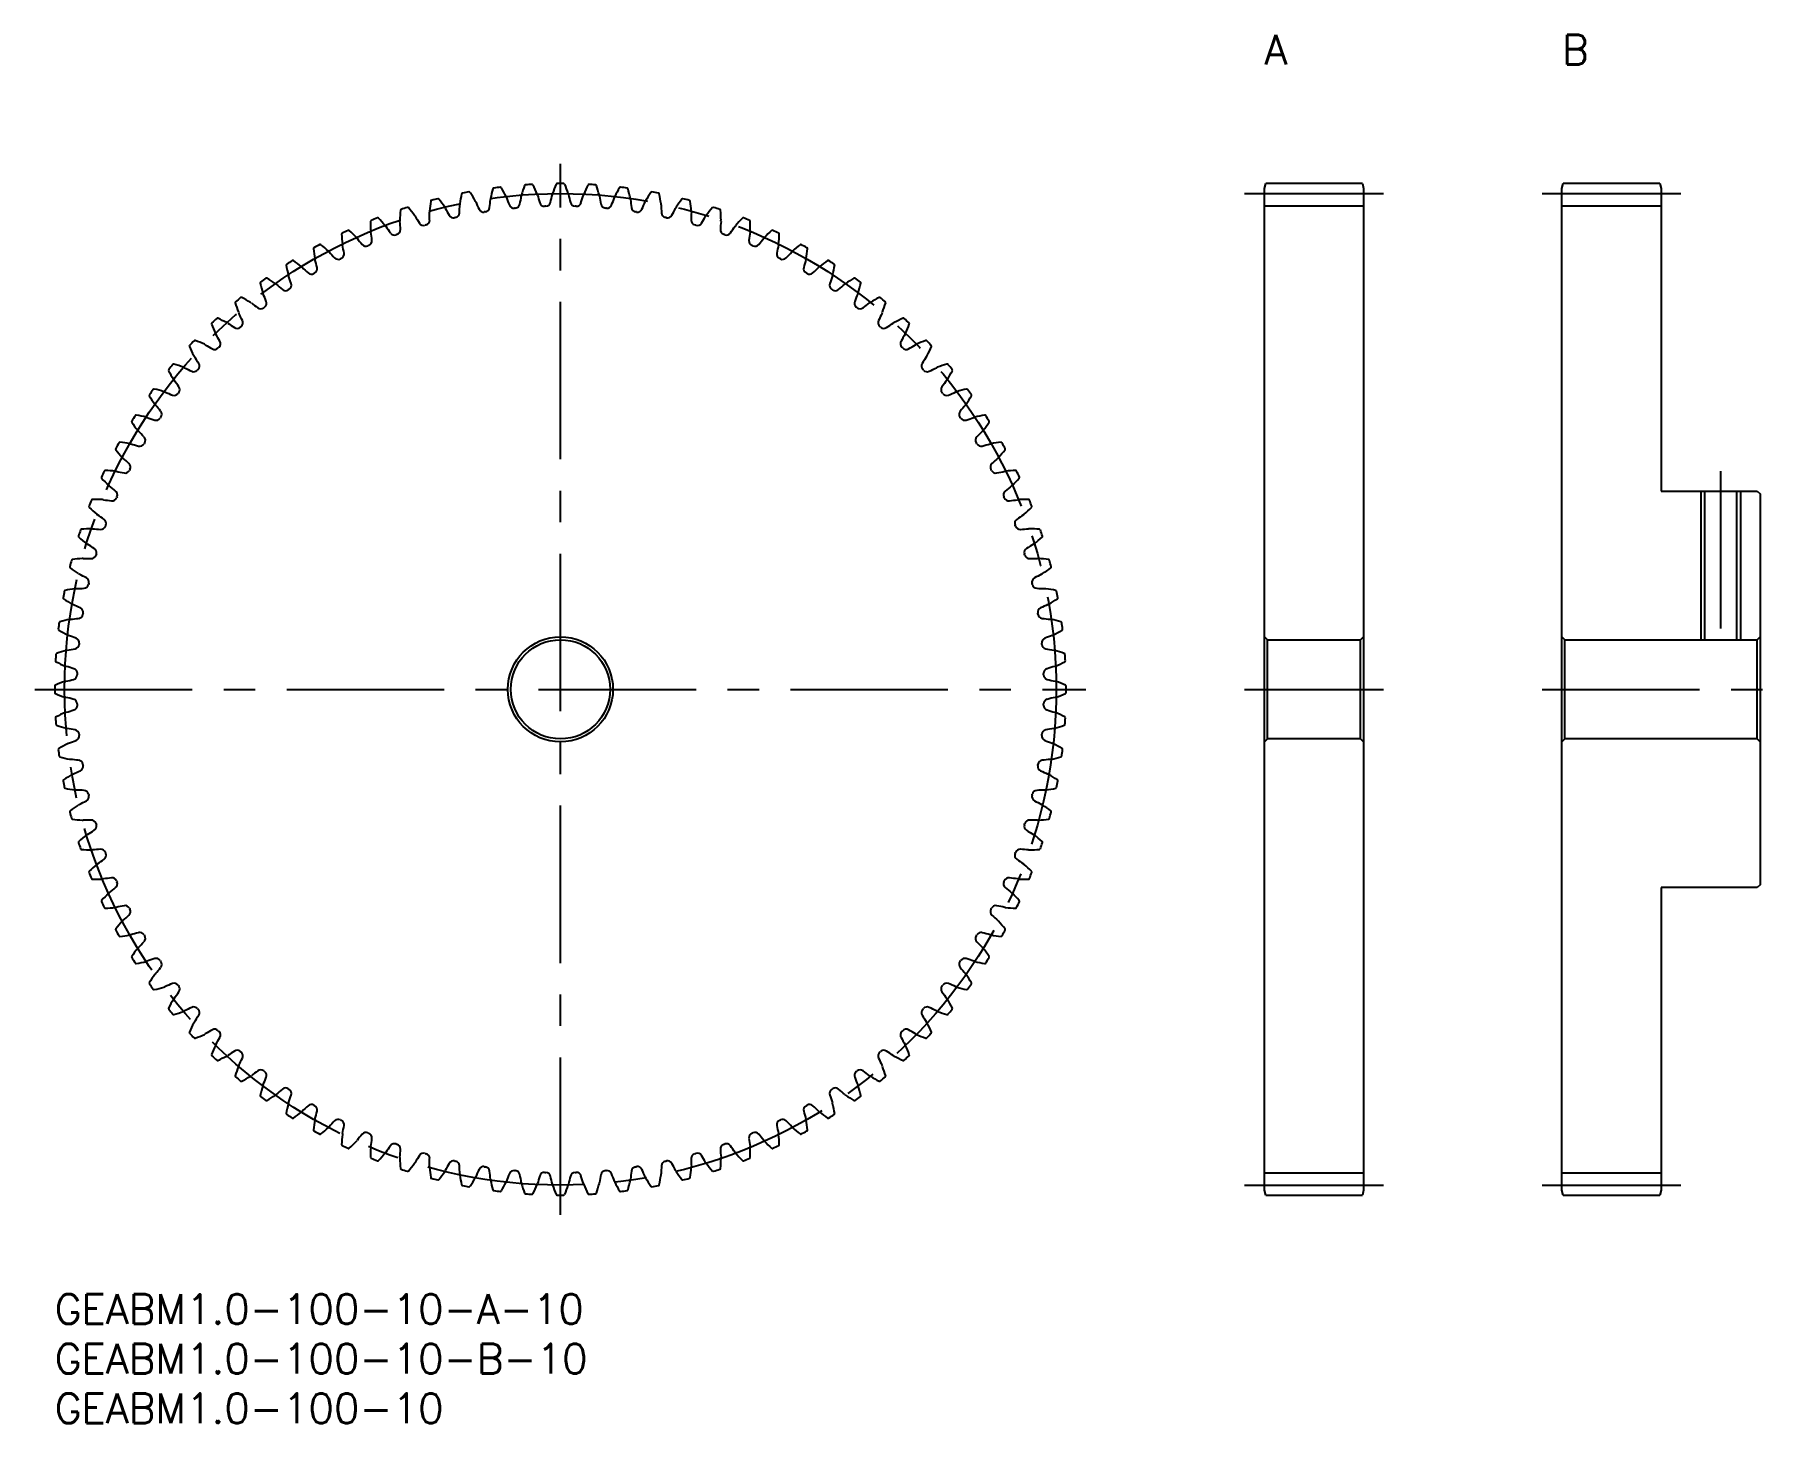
# Model space of a CAD drawing. Extents: x -2 to 174, y -13 to 127.
import ezdxf

# ---------------------------------------------------------------- set-up
doc = ezdxf.new("R2010")
doc.units = 0
doc.header["$LTSCALE"] = 0.5
doc.linetypes.add('CENTER', pattern=[50.8, 31.75, -6.35, 6.35, -6.35])
for name, color, linetype in [('MSM_CENTER', 1, 'CENTER'), ('MSM_CONTINUOUS', 7, 'CONTINUOUS'), ('MSM_NARROW', 5, 'CONTINUOUS'), ('MSM_PART_NUMBER', 7, 'CONTINUOUS')]:
    doc.layers.add(name, color=color, linetype=linetype)
doc.styles.get("Standard").update_dxf_attribs({"font": 'txt.shx', "height": 1, "bigfont": 'bigfont.shx'})

# ---------------------------------------------------------------- blocks, each defined once
blk = doc.blocks.new('*U3')
at = {"layer": 'MSM_PART_NUMBER'}
blk.add_text('GEABM1.0-100-10-B-10', height=3, dxfattribs=at).set_placement((0, -8))
blk = doc.blocks.new('*U4')
at = {"layer": 'MSM_PART_NUMBER'}
blk.add_text('GEABM1.0-100-10-A-10', height=3, dxfattribs=at).set_placement((0, -3))
blk = doc.blocks.new('*U5')
at = {"layer": 'MSM_PART_NUMBER'}
blk.add_text('GEABM1.0-100-10', height=3, dxfattribs=at).set_placement((0, -13))
blk = doc.blocks.new('*U6')
at = {"layer": 'MSM_PART_NUMBER'}
blk.add_text('A', height=3, dxfattribs=at).set_placement((122, 124))
blk = doc.blocks.new('*U7')
at = {"layer": 'MSM_PART_NUMBER'}
blk.add_text('B', height=3, dxfattribs=at).set_placement((152, 124))

msp = doc.modelspace()

# ---------------------------------------------------------------- linework, layer by layer
at = {"layer": 'MSM_CENTER'}
for p, q in [((51, 8), (51, 114)), ((120, 111), (134, 111)), ((150, 111), (164, 111)), ((168, 83), (168, 64)), ((-2, 61), (104, 61)), ((120, 61), (134, 61)), ((150, 61), (174, 61)), ((120, 11), (134, 11)), ((150, 11), (164, 11))]:
    msp.add_line(p, q, dxfattribs=at)
msp.add_circle((51, 61), 50, dxfattribs=at)
at = {"layer": 'MSM_CONTINUOUS'}
for p, q in [((122, 111.5), (122.13, 112)), ((122, 10.5), (122, 111.5)), ((131.87, 112), (122.13, 112)), ((131.87, 112), (132, 111.5)), ((132, 111.5), (132, 10.5)), ((152, 111.5), (152.13, 112)), ((152, 10.5), (152, 111.5)), ((161.87, 112), (152.13, 112)), ((161.87, 112), (162, 111.5)), ((162, 111.5), (162, 81)), ((122, 109.75), (132, 109.75)), ((152, 109.75), (162, 109.75)), ((162, 81), (171.7, 81)), ((166.38, 81), (166.38, 66)), ((169.62, 81), (169.62, 66)), ((171.7, 81), (172, 80.7)), ((172, 80.7), (172, 41.3)), ((122.3, 66), (122, 66.3)), ((122.3, 66), (131.7, 66)), ((122.3, 56), (122.3, 66)), ((132, 66.3), (131.7, 66)), ((131.7, 56), (131.7, 66)), ((152.3, 66), (152, 66.3)), ((152.3, 66), (171.7, 66)), ((152.3, 56), (152.3, 66)), ((172, 66.3), (171.7, 66)), ((171.7, 56), (171.7, 66)), ((122, 55.7), (122.3, 56)), ((131.7, 56), (122.3, 56)), ((131.7, 56), (132, 55.7)), ((152, 55.7), (152.3, 56)), ((171.7, 56), (152.3, 56)), ((171.7, 56), (172, 55.7)), ((162, 41), (162, 10.5)), ((171.7, 41), (162, 41)), ((172, 41.3), (171.7, 41)), ((122, 12.25), (132, 12.25)), ((152, 12.25), (162, 12.25)), ((122.13, 10), (122, 10.5)), ((122.13, 10), (131.87, 10)), ((132, 10.5), (131.87, 10)), ((152.13, 10), (152, 10.5)), ((152.13, 10), (161.87, 10)), ((162, 10.5), (161.87, 10))]:
    msp.add_line(p, q, dxfattribs=at)
for radius in [5.3, 5]:
    msp.add_circle((51, 61), radius, dxfattribs=at)
for centre, radius, start, end in [((57.35, 107.56), 16.67, 168.2292, 171.7), ((41.13, 110.93), 0.1, 101.1759, 168.2292), ((51, 61), 51, 100.4241, 101.1759), ((41.79, 111.06), 0.1, 33.3708, 100.424), ((27.96, 101.95), 16.67, 29.9, 33.3708), ((60.26, 107.06), 16.67, 164.6292, 168.1), ((44.29, 111.46), 0.1, 97.5759, 164.6292), ((51, 61), 51, 96.8241, 97.5759), ((44.95, 111.54), 0.1, 29.7708, 96.824), ((30.57, 103.31), 16.67, 26.3, 29.7708), ((63.14, 106.39), 16.67, 161.0292, 164.5), ((47.47, 111.78), 0.1, 93.9759, 161.0292), ((51, 61), 51, 93.2241, 93.9759), ((48.14, 111.82), 0.1, 26.1708, 93.224), ((33.27, 104.51), 16.67, 22.7, 26.1708), ((47.88, 110.62), 0.831, 15.606, 22.7), ((35.14, 114.09), 15.38, 344.9402, 347.994), ((51, 110.72), 0.831, 160.9, 167.994), ((65.96, 105.54), 16.67, 157.4292, 160.9), ((50.67, 111.9), 0.1, 90.3759, 157.4292), ((51, 61), 51, 89.6241, 90.3759), ((51.33, 111.9), 0.1, 22.5708, 89.624), ((36.04, 105.54), 16.67, 19.1, 22.5708), ((51, 110.72), 0.831, 12.006, 19.1), ((66.86, 114.09), 15.38, 192.006, 195.0598), ((54.12, 110.62), 0.831, 157.3, 164.394), ((68.73, 104.51), 16.67, 153.8292, 157.3), ((53.86, 111.82), 0.1, 86.7759, 153.8292), ((51, 61), 51, 86.0241, 86.7759), ((54.53, 111.78), 0.1, 18.9708, 86.024), ((38.86, 106.39), 16.67, 15.5, 18.9708), ((71.43, 103.31), 16.67, 150.2292, 153.7), ((57.05, 111.54), 0.1, 83.1759, 150.2292), ((51, 61), 51, 82.4241, 83.1759), ((57.71, 111.46), 0.1, 15.3708, 82.424), ((41.74, 107.06), 16.67, 11.9, 15.3708), ((74.04, 101.95), 16.67, 146.6292, 150.1), ((60.21, 111.06), 0.1, 79.5759, 146.6292), ((51, 61), 51, 78.8241, 79.5759), ((60.87, 110.93), 0.1, 11.7708, 78.824), ((44.65, 107.56), 16.67, 8.3, 11.7708), ((51.47, 107.98), 16.67, 175.4292, 178.9), ((34.95, 109.3), 0.1, 108.3759, 175.4292), ((51, 61), 51, 107.6241, 108.3759), ((35.59, 109.51), 0.1, 40.5708, 107.624), ((23, 98.74), 16.67, 37.1, 40.5708), ((38.63, 109.16), 0.831, 175.3, 182.394), ((22.43, 108.48), 15.38, 359.3402, 2.394), ((54.42, 107.86), 16.67, 171.8292, 175.3), ((38.02, 110.22), 0.1, 104.7765, 171.8292), ((51, 61), 51, 104.0241, 104.7759), ((38.67, 110.38), 0.1, 36.9708, 104.024), ((25.43, 100.42), 16.67, 33.5, 36.9708), ((38.63, 109.16), 0.831, 26.406, 33.5), ((53.16, 116.37), 15.38, 206.406, 209.4598), ((25.47, 110.18), 15.38, 355.7402, 358.794), ((41.68, 109.84), 0.831, 171.7, 178.794), ((41.68, 109.84), 0.831, 22.806, 29.9001), ((56.63, 116.13), 15.38, 202.806, 205.8598), ((43.24, 109.63), 0.5, 205.8598, 279.0691), ((51, 61), 48.75, 98.9309, 99.0691), ((43.35, 109.65), 0.5, 278.9309, 352.1402), ((28.61, 111.69), 15.38, 352.1402, 355.194), ((44.77, 110.33), 0.831, 168.1, 175.194), ((44.77, 110.33), 0.831, 19.206, 26.3), ((60.08, 115.66), 15.38, 199.206, 202.2598), ((46.31, 110.03), 0.5, 202.2598, 275.4691), ((51, 61), 48.75, 95.3309, 95.4691), ((46.42, 110.04), 0.5, 275.3309, 348.5402), ((31.84, 112.99), 15.38, 348.5402, 351.594), ((47.88, 110.62), 0.831, 164.5, 171.594), ((63.5, 114.99), 15.38, 195.606, 198.6598), ((49.39, 110.22), 0.5, 198.6598, 271.8691), ((51, 61), 48.75, 91.7309, 91.8691), ((49.51, 110.23), 0.5, 271.7309, 344.9402), ((52.49, 110.23), 0.5, 195.0598, 268.2691), ((51, 61), 48.75, 88.1309, 88.2691), ((52.61, 110.22), 0.5, 268.1309, 341.3402), ((38.5, 114.99), 15.38, 341.3402, 344.394), ((54.12, 110.62), 0.831, 8.406, 15.5), ((70.16, 112.99), 15.38, 188.406, 191.4598), ((55.58, 110.04), 0.5, 191.4598, 264.6691), ((51, 61), 48.75, 84.5309, 84.6691), ((55.69, 110.03), 0.5, 264.5309, 337.7402), ((41.92, 115.66), 15.38, 337.7402, 340.794), ((57.23, 110.33), 0.831, 153.7, 160.794), ((57.23, 110.33), 0.831, 4.806, 11.9), ((73.39, 111.69), 15.38, 184.806, 187.8598), ((58.65, 109.65), 0.5, 187.8598, 261.069), ((51, 61), 48.75, 80.9309, 81.0691), ((58.76, 109.63), 0.5, 260.9309, 334.1402), ((45.37, 116.13), 15.38, 334.1402, 337.194), ((60.32, 109.84), 0.831, 150.1, 157.194), ((60.32, 109.84), 0.831, 1.206, 8.3), ((76.53, 110.18), 15.38, 181.206, 184.2598), ((48.84, 116.37), 15.38, 330.5402, 333.594), ((63.37, 109.16), 0.831, 146.5, 153.594), ((76.57, 100.42), 16.67, 143.0292, 146.5), ((63.33, 110.38), 0.1, 75.9759, 143.0292), ((51, 61), 51, 75.2241, 75.9759), ((63.98, 110.22), 0.1, 8.1708, 75.224), ((47.58, 107.86), 16.67, 4.7, 8.1708), ((79.57, 108.48), 15.38, 177.606, 180.6598), ((63.37, 109.16), 0.831, 357.606, 4.7), ((79, 98.74), 16.67, 139.4292, 142.9), ((66.41, 109.51), 0.1, 72.3759, 139.4292), ((51, 61), 51, 71.6241, 72.3759), ((67.05, 109.3), 0.1, 4.5708, 71.624), ((50.53, 107.98), 16.67, 1.1, 4.5708), ((31.95, 108.2), 0.1, 111.9759, 179.0292), ((48.52, 107.92), 16.67, 179.0292, 182.5), ((51, 61), 51, 111.2241, 111.9759), ((32.57, 108.45), 0.1, 44.1708, 111.224), ((20.69, 96.9), 16.67, 40.7, 44.1708), ((32.7, 107.23), 0.831, 33.606, 40.7), ((46.2, 116.21), 15.38, 213.606, 216.6598), ((34.37, 107.36), 0.5, 289.7309, 2.9402), ((35.64, 108.29), 0.831, 178.9, 185.994), ((19.51, 106.59), 15.38, 2.9402, 5.994), ((35.64, 108.29), 0.831, 30.006, 37.1001), ((49.68, 116.4), 15.38, 210.006, 213.0598), ((37.2, 108.28), 0.5, 213.0598, 286.2691), ((51, 61), 48.75, 106.1309, 106.2691), ((37.32, 108.31), 0.5, 286.1309, 359.3402), ((40.2, 109.05), 0.5, 209.4598, 282.6691), ((51, 61), 48.75, 102.5309, 102.6691), ((40.31, 109.08), 0.5, 282.5309, 355.7402), ((61.69, 109.08), 0.5, 184.2598, 257.469), ((51, 61), 48.75, 77.3309, 77.4691), ((61.8, 109.05), 0.5, 257.3309, 330.5402), ((64.68, 108.31), 0.5, 180.6598, 253.8691), ((51, 61), 48.75, 73.7309, 73.8691), ((64.8, 108.28), 0.5, 253.7309, 326.9402), ((52.32, 116.4), 15.38, 326.9402, 329.994), ((66.36, 108.29), 0.831, 142.9, 149.994), ((82.49, 106.59), 15.38, 174.006, 177.0598), ((67.63, 107.36), 0.5, 177.0598, 250.269), ((66.36, 108.29), 0.831, 354.006, 1.1), ((55.8, 116.21), 15.38, 323.3402, 326.394), ((69.3, 107.23), 0.831, 139.3, 146.394), ((81.31, 96.9), 16.67, 135.8292, 139.3), ((69.43, 108.45), 0.1, 68.7759, 135.8292), ((51, 61), 51, 68.0241, 68.7759), ((70.05, 108.2), 0.1, 0.9708, 68.024), ((53.48, 107.92), 16.67, 357.5, 0.9708), ((51, 61), 51, 118.4241, 119.1759), ((26.77, 105.76), 0.1, 51.3708, 118.424), ((16.43, 92.82), 16.67, 47.9, 51.3708), ((29.03, 106.91), 0.1, 115.5765, 182.6292), ((45.58, 107.67), 16.67, 182.6292, 186.1), ((51, 61), 51, 114.8241, 115.5759), ((29.83, 105.99), 0.831, 186.1, 193.194), ((14.04, 102.29), 15.38, 10.1402, 13.194), ((29.63, 107.2), 0.1, 47.7708, 114.824), ((18.5, 94.93), 16.67, 44.3, 47.7708), ((29.83, 105.99), 0.831, 37.206, 44.3001), ((42.74, 115.8), 15.38, 217.206, 220.2598), ((31.39, 106.18), 0.5, 220.2598, 293.4691), ((51, 61), 48.75, 113.3309, 113.4691), ((31.49, 106.22), 0.5, 293.3309, 6.5402), ((32.7, 107.23), 0.831, 182.5, 189.594), ((16.71, 104.53), 15.38, 6.5402, 9.594), ((34.26, 107.32), 0.5, 216.6598, 289.8691), ((51, 61), 48.75, 109.7309, 109.8691), ((51, 61), 48.75, 70.1309, 70.2691), ((67.74, 107.32), 0.5, 250.1309, 323.3402), ((85.29, 104.53), 15.38, 170.406, 173.4598), ((70.51, 106.22), 0.5, 173.4598, 246.6691), ((69.3, 107.23), 0.831, 350.406, 357.5), ((51, 61), 48.75, 66.5309, 66.6691), ((70.61, 106.18), 0.5, 246.5309, 319.7402), ((59.26, 115.8), 15.38, 319.7402, 322.794), ((72.17, 105.99), 0.831, 135.7, 142.794), ((83.5, 94.93), 16.67, 132.2292, 135.7), ((72.37, 107.2), 0.1, 65.1759, 132.2292), ((51, 61), 51, 64.4241, 65.1759), ((87.96, 102.29), 15.38, 166.806, 169.8598), ((72.17, 105.99), 0.831, 346.806, 353.9), ((56.42, 107.67), 16.67, 353.9, 357.3708), ((72.97, 106.91), 0.1, 357.3708, 64.424), ((85.57, 92.82), 16.67, 128.6292, 132.1), ((75.23, 105.76), 0.1, 61.5759, 128.6292), ((51, 61), 51, 60.8241, 61.5759), ((23.45, 103.8), 0.1, 122.7765, 189.8292), ((51, 61), 51, 122.0241, 122.7759), ((24.01, 104.15), 0.1, 54.9708, 122.024), ((14.5, 90.59), 16.67, 51.5, 54.9708), ((26.19, 105.44), 0.1, 119.1765, 186.2292), ((42.66, 107.24), 16.67, 186.2292, 189.7), ((27.05, 104.57), 0.831, 189.7, 196.794), ((11.52, 99.89), 15.38, 13.7402, 16.794), ((27.05, 104.57), 0.831, 40.806, 47.9001), ((39.32, 115.17), 15.38, 220.806, 223.8598), ((28.59, 104.86), 0.5, 223.8598, 297.0691), ((51, 61), 48.75, 116.9309, 117.0691), ((28.69, 104.91), 0.5, 296.9309, 10.1402), ((73.31, 104.91), 0.5, 169.8598, 243.069), ((51, 61), 48.75, 62.9309, 63.0691), ((73.41, 104.86), 0.5, 242.9309, 316.1402), ((62.68, 115.17), 15.38, 316.1402, 319.194), ((74.95, 104.57), 0.831, 132.1, 139.194), ((90.48, 99.89), 15.38, 163.206, 166.2598), ((74.95, 104.57), 0.831, 343.206, 350.3), ((59.34, 107.24), 16.67, 350.3, 353.7708), ((75.81, 105.44), 0.1, 353.7708, 60.824), ((87.5, 90.59), 16.67, 125.0292, 128.5), ((77.99, 104.15), 0.1, 57.9759, 125.0292), ((51, 61), 51, 57.2241, 57.9759), ((78.55, 103.8), 0.1, 350.1708, 57.224), ((51, 61), 51, 125.6241, 126.3759), ((21.35, 102.37), 0.1, 58.5708, 125.624), ((12.71, 88.24), 16.67, 55.1, 58.5708), ((39.77, 106.62), 16.67, 189.8292, 193.3), ((24.36, 102.98), 0.831, 193.3, 200.394), ((9.16, 97.33), 15.38, 17.3402, 20.394), ((24.36, 102.98), 0.831, 44.406, 51.5001), ((35.94, 114.33), 15.38, 224.406, 227.4598), ((25.88, 103.36), 0.5, 227.4598, 300.6691), ((51, 61), 48.75, 120.5309, 120.6691), ((25.98, 103.42), 0.5, 300.5309, 13.7402), ((76.02, 103.42), 0.5, 166.2598, 239.4691), ((51, 61), 48.75, 59.3309, 59.4691), ((76.12, 103.36), 0.5, 239.3309, 312.5402), ((66.06, 114.33), 15.38, 312.5402, 315.594), ((77.64, 102.98), 0.831, 128.5, 135.594), ((92.84, 97.33), 15.38, 159.606, 162.6598), ((77.64, 102.98), 0.831, 339.606, 346.7), ((62.23, 106.62), 16.67, 346.7, 350.1708), ((89.29, 88.24), 16.67, 121.4292, 124.9), ((80.65, 102.37), 0.1, 54.3759, 121.4292), ((51, 61), 51, 53.6241, 54.3759), ((51, 61), 51, 129.2241, 129.9759), ((18.81, 100.43), 0.1, 62.1708, 129.224), ((11.08, 85.78), 16.67, 58.7, 62.1708), ((20.81, 101.98), 0.1, 126.3765, 193.4292), ((36.93, 105.83), 16.67, 193.4292, 196.9), ((21.77, 101.23), 0.831, 196.9, 203.994), ((6.96, 94.63), 15.38, 20.9402, 23.994), ((21.77, 101.23), 0.831, 48.006, 55.1), ((32.62, 113.28), 15.38, 228.006, 231.0598), ((23.27, 101.7), 0.5, 231.0598, 304.2691), ((51, 61), 48.75, 124.1309, 124.2691), ((23.37, 101.77), 0.5, 304.1309, 17.3402), ((78.63, 101.77), 0.5, 162.6598, 235.8691), ((51, 61), 48.75, 55.7309, 55.8691), ((78.73, 101.7), 0.5, 235.7309, 308.9402), ((69.38, 113.28), 15.38, 308.9402, 311.994), ((80.23, 101.23), 0.831, 124.9, 131.994), ((95.04, 94.63), 15.38, 156.006, 159.0598), ((80.23, 101.23), 0.831, 336.006, 343.1), ((65.07, 105.83), 16.67, 343.1, 346.5708), ((81.19, 101.98), 0.1, 346.5708, 53.624), ((90.92, 85.78), 16.67, 117.8292, 121.3), ((83.19, 100.43), 0.1, 50.7754, 117.8292), ((51, 61), 51, 50.0241, 50.7759), ((18.3, 100.01), 0.1, 129.9765, 197.0292), ((34.14, 104.86), 16.67, 197.0292, 200.5), ((19.31, 99.31), 0.831, 200.5, 207.594), ((4.93, 91.8), 15.38, 24.5402, 27.594), ((19.31, 99.31), 0.831, 51.606, 58.7), ((29.38, 112.02), 15.38, 231.606, 234.6598), ((20.77, 99.88), 0.5, 234.6598, 307.8691), ((51, 61), 48.75, 127.7309, 127.8691), ((20.86, 99.95), 0.5, 307.7309, 20.9402), ((81.14, 99.95), 0.5, 159.0598, 232.2691), ((51, 61), 48.75, 52.1309, 52.2691), ((81.23, 99.88), 0.5, 232.1309, 305.3402), ((72.62, 112.02), 15.38, 305.3402, 308.394), ((82.69, 99.31), 0.831, 121.3, 128.394), ((97.07, 91.8), 15.38, 152.406, 155.4598), ((82.69, 99.31), 0.831, 332.406, 339.5), ((67.86, 104.86), 16.67, 339.5, 342.9708), ((83.7, 100.01), 0.1, 342.9708, 50.024), ((15.91, 97.88), 0.1, 133.5765, 200.6292), ((31.42, 103.71), 16.67, 200.6292, 204.1), ((51, 61), 51, 132.8241, 133.5759), ((16.96, 97.25), 0.831, 204.1, 211.194), ((3.09, 88.85), 15.38, 28.1402, 31.194), ((16.4, 98.33), 0.1, 65.7708, 132.8241), ((9.6, 83.22), 16.67, 62.3, 65.7708), ((16.96, 97.25), 0.831, 55.206, 62.3), ((26.22, 110.56), 15.38, 235.206, 238.2598), ((18.39, 97.9), 0.5, 238.2598, 311.4691), ((51, 61), 48.75, 131.3309, 131.4691), ((18.47, 97.98), 0.5, 311.3309, 24.5402), ((83.53, 97.98), 0.5, 155.4598, 228.6691), ((51, 61), 48.75, 48.5309, 48.6691), ((83.61, 97.9), 0.5, 228.5309, 301.7402), ((75.78, 110.56), 15.38, 301.7402, 304.794), ((85.04, 97.25), 0.831, 117.7, 124.794), ((92.4, 83.22), 16.67, 114.2292, 117.7), ((98.91, 88.85), 15.38, 148.806, 151.8598), ((85.6, 98.33), 0.1, 47.1754, 114.2292), ((51, 61), 51, 46.4241, 47.1759), ((85.04, 97.25), 0.831, 328.806, 335.9), ((70.58, 103.71), 16.67, 335.9, 339.3708), ((86.09, 97.88), 0.1, 339.3708, 46.424), ((13.67, 95.6), 0.1, 137.1765, 204.2292), ((28.78, 102.4), 16.67, 204.2292, 207.7), ((51, 61), 51, 136.4241, 137.1759), ((14.12, 96.09), 0.1, 69.3708, 136.4241), ((8.29, 80.58), 16.67, 65.9, 69.3708), ((14.75, 95.04), 0.831, 58.806, 65.9), ((23.15, 108.91), 15.38, 238.806, 241.8598), ((16.13, 95.78), 0.5, 241.8598, 315.0691), ((51, 61), 48.75, 134.9309, 135.0691), ((16.22, 95.87), 0.5, 314.9309, 28.1402), ((85.78, 95.87), 0.5, 151.8598, 225.069), ((51, 61), 48.75, 44.9309, 45.0691), ((85.87, 95.78), 0.5, 224.9309, 298.1402), ((78.85, 108.91), 15.38, 298.1402, 301.194), ((87.25, 95.04), 0.831, 114.1, 121.194), ((93.71, 80.58), 16.67, 110.6292, 114.1), ((87.88, 96.09), 0.1, 43.5759, 110.6292), ((51, 61), 51, 42.8241, 43.5759), ((73.22, 102.4), 16.67, 332.3, 335.7708), ((88.33, 95.6), 0.1, 335.7708, 42.824), ((51, 61), 51, 140.0241, 140.7759), ((11.99, 93.7), 0.1, 72.9708, 140.0241), ((7.14, 77.86), 16.67, 69.5, 72.9708), ((12.69, 92.69), 0.831, 62.406, 69.5), ((20.2, 107.07), 15.38, 242.406, 245.4598), ((14.75, 95.04), 0.831, 207.7, 214.794), ((1.44, 85.78), 15.38, 31.7402, 34.794), ((51, 61), 48.75, 138.5309, 138.6691), ((14.1, 93.61), 0.5, 318.5309, 31.7402), ((87.9, 93.61), 0.5, 148.2598, 221.4691), ((100.56, 85.78), 15.38, 145.206, 148.2598), ((51, 61), 48.75, 41.3309, 41.4691), ((87.25, 95.04), 0.831, 325.206, 332.3), ((81.8, 107.07), 15.38, 294.5402, 297.594), ((89.31, 92.69), 0.831, 110.5, 117.594), ((94.86, 77.86), 16.67, 107.0292, 110.5), ((90.01, 93.7), 0.1, 39.9765, 107.0292), ((51, 61), 51, 39.2241, 39.9759), ((11.57, 93.19), 0.1, 140.7754, 207.8292), ((26.22, 100.92), 16.67, 207.8292, 211.3), ((12.69, 92.69), 0.831, 211.3, 218.394), ((-0.02, 82.62), 15.38, 35.3402, 38.394), ((12.12, 91.23), 0.5, 322.1309, 35.3402), ((14.02, 93.53), 0.5, 245.4598, 318.6691), ((87.98, 93.53), 0.5, 221.3309, 294.5402), ((89.88, 91.23), 0.5, 144.6598, 217.869), ((102.02, 82.62), 15.38, 141.606, 144.6598), ((89.31, 92.69), 0.831, 321.606, 328.7), ((75.78, 100.92), 16.67, 328.7, 332.1708), ((90.43, 93.19), 0.1, 332.1708, 39.224), ((9.63, 90.65), 0.1, 144.3754, 211.4292), ((51, 61), 51, 143.6241, 144.3759), ((23.76, 99.29), 16.67, 211.4292, 214.9), ((10.02, 91.19), 0.1, 76.5708, 143.624), ((6.17, 75.07), 16.67, 73.1, 76.5708), ((10.77, 90.23), 0.831, 66.006, 73.1), ((17.37, 105.04), 15.38, 246.006, 249.0598), ((12.05, 91.14), 0.5, 249.0598, 322.2691), ((51, 61), 48.75, 142.1309, 142.2691), ((51, 61), 48.75, 37.7309, 37.8691), ((89.95, 91.14), 0.5, 217.7309, 290.9402), ((84.63, 105.04), 15.38, 290.9402, 293.994), ((91.23, 90.23), 0.831, 106.9, 113.994), ((95.83, 75.07), 16.67, 103.4292, 106.9), ((78.24, 99.29), 16.67, 325.1, 328.5708), ((91.98, 91.19), 0.1, 36.3754, 103.4292), ((51, 61), 51, 35.6241, 36.3759), ((92.37, 90.65), 0.1, 328.5708, 35.624), ((7.85, 87.99), 0.1, 147.9754, 215.0292), ((51, 61), 51, 147.2241, 147.9759), ((8.2, 88.55), 0.1, 80.1708, 147.224), ((5.38, 72.23), 16.67, 76.7, 80.1708), ((9.02, 87.64), 0.831, 69.606, 76.7), ((14.67, 102.84), 15.38, 249.606, 252.6598), ((10.23, 88.63), 0.5, 252.6598, 325.8691), ((10.77, 90.23), 0.831, 214.9, 221.994), ((-1.28, 79.38), 15.38, 38.9402, 41.994), ((51, 61), 48.75, 145.7309, 145.8691), ((10.3, 88.73), 0.5, 325.7309, 38.9402), ((91.7, 88.73), 0.5, 141.0598, 214.2691), ((51, 61), 48.75, 34.1309, 34.2691), ((103.28, 79.38), 15.38, 138.006, 141.0598), ((91.77, 88.63), 0.5, 214.1309, 287.3402), ((91.23, 90.23), 0.831, 318.006, 325.1), ((87.33, 102.84), 15.38, 287.3402, 290.394), ((92.98, 87.64), 0.831, 103.3, 110.394), ((96.62, 72.23), 16.67, 99.8292, 103.3), ((93.8, 88.55), 0.1, 32.7754, 99.8292), ((51, 61), 51, 32.0241, 32.7759), ((94.15, 87.99), 0.1, 324.9708, 32.024), ((21.41, 97.5), 16.67, 215.0292, 218.5), ((9.02, 87.64), 0.831, 218.5, 225.594), ((-2.33, 76.06), 15.38, 42.5402, 45.594), ((8.64, 86.12), 0.5, 329.3309, 42.5402), ((93.36, 86.12), 0.5, 137.4598, 210.6691), ((104.33, 76.06), 15.38, 134.406, 137.4598), ((92.98, 87.64), 0.831, 314.406, 321.5), ((80.59, 97.5), 16.67, 321.5, 324.9708), ((6.24, 85.23), 0.1, 151.5754, 218.6292), ((51, 61), 51, 150.8241, 151.5759), ((19.18, 95.57), 16.67, 218.6292, 222.1), ((6.56, 85.81), 0.1, 83.7708, 150.824), ((4.76, 69.34), 16.67, 80.3, 83.7708), ((7.43, 84.95), 0.831, 73.206, 80.3), ((12.11, 100.48), 15.38, 253.206, 256.2598), ((8.58, 86.02), 0.5, 256.2598, 329.4691), ((51, 61), 48.75, 149.3309, 149.4691), ((51, 61), 48.75, 30.5309, 30.6691), ((93.42, 86.02), 0.5, 210.5309, 283.7402), ((89.89, 100.48), 15.38, 283.7402, 286.794), ((94.57, 84.95), 0.831, 99.7, 106.794), ((97.24, 69.34), 16.67, 96.2292, 99.7), ((82.82, 95.57), 16.67, 317.9, 321.3708), ((95.44, 85.81), 0.1, 29.1759, 96.2292), ((51, 61), 51, 28.4241, 29.1759), ((95.76, 85.23), 0.1, 321.3708, 28.424), ((51, 61), 51, 154.4241, 155.1759), ((5.09, 82.97), 0.1, 87.3708, 154.424), ((4.33, 66.42), 16.67, 83.9, 87.3708), ((6.01, 82.17), 0.831, 76.806, 83.9), ((9.71, 97.96), 15.38, 256.806, 259.8598), ((7.43, 84.95), 0.831, 222.1, 229.194), ((-3.17, 72.68), 15.38, 46.1402, 49.194), ((7.09, 83.31), 0.5, 259.8598, 333.0691), ((7.14, 83.41), 0.5, 332.9309, 46.1402), ((51, 61), 48.75, 152.9309, 153.0691), ((94.86, 83.41), 0.5, 133.8598, 207.0691), ((51, 61), 48.75, 26.9309, 27.0691), ((94.91, 83.31), 0.5, 206.9309, 280.1402), ((105.17, 72.68), 15.38, 130.806, 133.8598), ((92.29, 97.96), 15.38, 280.1402, 283.194), ((94.57, 84.95), 0.831, 310.806, 317.9), ((95.99, 82.17), 0.831, 96.1, 103.194), ((97.67, 66.42), 16.67, 92.6292, 96.1), ((96.91, 82.97), 0.1, 25.5759, 92.6292), ((51, 61), 51, 24.8241, 25.5759), ((4.8, 82.37), 0.1, 155.1754, 222.2292), ((17.07, 93.5), 16.67, 222.2292, 225.7), ((6.01, 82.17), 0.831, 225.7, 232.794), ((-3.8, 69.26), 15.38, 49.7402, 52.794), ((5.82, 80.61), 0.5, 336.5309, 49.7402), ((96.18, 80.61), 0.5, 130.2598, 203.469), ((105.8, 69.26), 15.38, 127.206, 130.2598), ((95.99, 82.17), 0.831, 307.206, 314.3), ((84.93, 93.5), 16.67, 314.3, 317.7708), ((97.2, 82.37), 0.1, 317.7708, 24.824), ((3.55, 79.43), 0.1, 158.7754, 225.8292), ((51, 61), 51, 158.0241, 158.7759), ((15.1, 91.31), 16.67, 225.8292, 229.3), ((3.8, 80.05), 0.1, 90.9708, 158.024), ((4.08, 63.48), 16.67, 87.5, 90.9708), ((4.77, 79.3), 0.831, 80.406, 87.5), ((7.47, 95.29), 15.38, 260.406, 263.4598), ((5.78, 80.51), 0.5, 263.4598, 336.6691), ((51, 61), 48.75, 156.5309, 156.6691), ((51, 61), 48.75, 23.3309, 23.4691), ((96.22, 80.51), 0.5, 203.3309, 276.5402), ((94.53, 95.29), 15.38, 276.5402, 279.594), ((97.23, 79.3), 0.831, 92.5, 99.594), ((97.92, 63.48), 16.67, 89.0292, 92.5), ((86.9, 91.31), 16.67, 310.7, 314.1708), ((98.2, 80.05), 0.1, 21.9759, 89.0292), ((51, 61), 51, 21.2241, 21.9759), ((98.45, 79.43), 0.1, 314.1708, 21.224), ((4.77, 79.3), 0.831, 229.3, 236.394), ((-4.21, 65.8), 15.38, 53.3402, 56.394), ((4.64, 77.63), 0.5, 267.0598, 340.2691), ((4.68, 77.74), 0.5, 340.1309, 53.3402), ((51, 61), 48.75, 160.1309, 160.2691), ((97.32, 77.74), 0.5, 126.6598, 199.8691), ((51, 61), 48.75, 19.7309, 19.8691), ((97.36, 77.63), 0.5, 199.7309, 272.9402), ((106.21, 65.8), 15.38, 123.606, 126.6598), ((97.23, 79.3), 0.831, 303.606, 310.7), ((51, 61), 51, 161.6241, 162.3759), ((2.49, 76.41), 0.1, 162.3754, 229.4292), ((13.26, 89), 16.67, 229.4292, 232.9), ((2.7, 77.05), 0.1, 94.5708, 161.624), ((4.02, 60.53), 16.67, 91.1, 94.5708), ((3.71, 76.36), 0.831, 232.9, 239.994), ((3.71, 76.36), 0.831, 84.006, 91.1), ((5.41, 92.49), 15.38, 264.006, 267.0598), ((96.59, 92.49), 15.38, 272.9402, 275.994), ((98.29, 76.36), 0.831, 88.9, 95.994), ((97.98, 60.53), 16.67, 85.4292, 88.9), ((98.29, 76.36), 0.831, 300.006, 307.1), ((88.74, 89), 16.67, 307.1, 310.5708), ((99.3, 77.05), 0.1, 18.3759, 85.4292), ((51, 61), 51, 17.6241, 18.3759), ((99.51, 76.41), 0.1, 310.5708, 17.624), ((51, 61), 51, 165.2241, 165.9759), ((1.78, 73.98), 0.1, 98.1708, 165.224), ((4.14, 57.58), 16.67, 94.7, 98.1708), ((2.84, 73.37), 0.831, 87.606, 94.7), ((3.52, 89.57), 15.38, 267.606, 270.6598), ((-4.4, 62.32), 15.38, 56.9402, 59.994), ((3.69, 74.68), 0.5, 270.6598, 343.8691), ((3.72, 74.8), 0.5, 343.7309, 56.9402), ((51, 61), 48.75, 163.7309, 163.8691), ((98.28, 74.8), 0.5, 123.0598, 196.2691), ((51, 61), 48.75, 16.1309, 16.2691), ((98.31, 74.68), 0.5, 196.1309, 269.3402), ((106.4, 62.32), 15.38, 120.006, 123.0598), ((98.48, 89.57), 15.38, 269.3402, 272.394), ((99.16, 73.37), 0.831, 85.3, 92.394), ((97.86, 57.58), 16.67, 81.8292, 85.3), ((100.22, 73.98), 0.1, 14.7759, 81.8292), ((51, 61), 51, 14.0241, 14.7759), ((1.62, 73.33), 0.1, 165.9754, 233.0292), ((11.58, 86.57), 16.67, 233.0292, 236.5), ((2.84, 73.37), 0.831, 236.5, 243.594), ((-4.37, 58.84), 15.38, 60.5402, 63.594), ((2.95, 71.8), 0.5, 347.3309, 60.5402), ((99.05, 71.8), 0.5, 119.4598, 192.6691), ((106.37, 58.84), 15.38, 116.406, 119.4598), ((99.16, 73.37), 0.831, 296.406, 303.5), ((90.42, 86.57), 16.67, 303.5, 306.9708), ((100.38, 73.33), 0.1, 306.9708, 14.024), ((51, 61), 51, 168.8241, 169.5759), ((1.07, 70.87), 0.1, 101.7708, 168.824), ((4.44, 54.65), 16.67, 98.3, 101.7708), ((2.16, 70.32), 0.831, 91.206, 98.3), ((1.82, 86.53), 15.38, 271.206, 274.2598), ((2.92, 71.69), 0.5, 274.2598, 347.4691), ((51, 61), 48.75, 167.3309, 167.4691), ((51, 61), 48.75, 12.5309, 12.6691), ((99.08, 71.69), 0.5, 192.5309, 265.7402), ((100.18, 86.53), 15.38, 265.7402, 268.794), ((99.84, 70.32), 0.831, 81.7, 88.794), ((97.56, 54.65), 16.67, 78.2292, 81.7), ((100.93, 70.87), 0.1, 11.1759, 78.2292), ((51, 61), 51, 10.4241, 11.1759), ((0.94, 70.21), 0.1, 169.5754, 236.6292), ((10.05, 84.04), 16.67, 236.6292, 240.1), ((2.16, 70.32), 0.831, 240.1, 247.194), ((-4.13, 55.37), 15.38, 64.1402, 67.194), ((2.37, 68.76), 0.5, 350.9309, 64.1402), ((51, 61), 48.75, 170.9309, 171.0691), ((99.63, 68.76), 0.5, 115.8598, 189.0691), ((51, 61), 48.75, 8.9309, 9.0691), ((106.13, 55.37), 15.38, 112.806, 115.8598), ((99.84, 70.32), 0.831, 292.806, 299.9), ((91.95, 84.04), 16.67, 299.9, 303.3708), ((101.06, 70.21), 0.1, 303.3708, 10.424), ((51, 61), 51, 172.4241, 173.1759), ((0.46, 67.05), 0.1, 173.1754, 240.2292), ((8.69, 81.43), 16.67, 240.2292, 243.7), ((0.54, 67.71), 0.1, 105.3708, 172.424), ((4.94, 51.74), 16.67, 101.9, 105.3708), ((1.67, 67.23), 0.831, 94.806, 101.9), ((0.31, 83.39), 15.38, 274.806, 277.8598), ((2.35, 68.65), 0.5, 277.8598, 351.0691), ((99.65, 68.65), 0.5, 188.9309, 262.1402), ((101.69, 83.39), 15.38, 262.1402, 265.194), ((100.33, 67.23), 0.831, 78.1, 85.194), ((97.06, 51.74), 16.67, 74.6292, 78.1), ((93.31, 81.43), 16.67, 296.3, 299.7708), ((101.46, 67.71), 0.1, 7.5759, 74.6292), ((51, 61), 51, 6.8241, 7.5759), ((101.54, 67.05), 0.1, 299.7708, 6.824), ((1.67, 67.23), 0.831, 243.7, 250.794), ((-3.66, 51.92), 15.38, 67.7402, 70.794), ((1.96, 65.58), 0.5, 281.4598, 354.6691), ((1.97, 65.69), 0.5, 354.5309, 67.7402), ((51, 61), 48.75, 174.5309, 174.6691), ((100.03, 65.69), 0.5, 112.2598, 185.4691), ((51, 61), 48.75, 5.3309, 5.4691), ((100.04, 65.58), 0.5, 185.3309, 258.5402), ((105.66, 51.92), 15.38, 109.206, 112.2598), ((100.33, 67.23), 0.831, 289.206, 296.3), ((51, 61), 51, 176.0241, 176.7759), ((0.18, 63.86), 0.1, 176.7759, 243.8292), ((0.22, 64.53), 0.1, 108.9708, 176.024), ((7.49, 78.73), 16.67, 243.8292, 247.3), ((5.61, 48.86), 16.67, 105.5, 108.9708), ((1.38, 64.12), 0.831, 98.406, 105.5), ((-0.99, 80.16), 15.38, 278.406, 281.4598), ((102.99, 80.16), 15.38, 258.5402, 261.594), ((100.62, 64.12), 0.831, 74.5, 81.594), ((96.39, 48.86), 16.67, 71.0292, 74.5), ((94.51, 78.73), 16.67, 292.7, 296.1708), ((101.78, 64.53), 0.1, 3.9759, 71.0292), ((101.82, 63.86), 0.1, 296.1708, 3.224), ((51, 61), 51, 3.2241, 3.9759), ((6.46, 46.04), 16.67, 109.1, 112.5708), ((1.28, 61), 0.831, 102.006, 109.1), ((1.38, 64.12), 0.831, 247.3, 254.394), ((-2.09, 76.86), 15.38, 282.006, 285.0598), ((-2.99, 48.5), 15.38, 71.3402, 74.394), ((1.77, 62.49), 0.5, 285.0598, 358.2691), ((1.78, 62.61), 0.5, 358.1309, 71.3402), ((51, 61), 48.75, 178.1309, 178.2691), ((100.22, 62.61), 0.5, 108.6598, 181.8691), ((51, 61), 48.75, 1.7309, 1.8691), ((100.23, 62.49), 0.5, 181.7309, 254.9402), ((104.99, 48.5), 15.38, 105.606, 108.6598), ((104.09, 76.86), 15.38, 254.9402, 257.994), ((100.62, 64.12), 0.831, 285.606, 292.7), ((100.72, 61), 0.831, 70.9, 77.994), ((95.54, 46.04), 16.67, 67.4292, 70.9), ((0.1, 61.33), 0.1, 112.5708, 179.624), ((51, 61), 51, 179.6241, 180.3759), ((0.1, 60.67), 0.1, 180.3754, 247.4292), ((6.46, 75.96), 16.67, 247.4292, 250.9), ((1.28, 61), 0.831, 250.9, 257.994), ((-2.09, 45.14), 15.38, 74.9402, 77.994), ((1.77, 59.51), 0.5, 1.7309, 74.9402), ((100.23, 59.51), 0.5, 105.0598, 178.2691), ((104.09, 45.14), 15.38, 102.006, 105.0598), ((100.72, 61), 0.831, 282.006, 289.1), ((95.54, 75.96), 16.67, 289.1, 292.5708), ((101.9, 61.33), 0.1, 0.3759, 67.4292), ((101.9, 60.67), 0.1, 292.5708, 359.624), ((51, 61), 51, 359.6241, 0.3759), ((0.18, 58.14), 0.1, 116.1708, 183.224), ((51, 61), 51, 183.2241, 183.9759), ((7.49, 43.27), 16.67, 112.7, 116.1708), ((1.38, 57.88), 0.831, 105.606, 112.7), ((-2.99, 73.5), 15.38, 285.606, 288.6598), ((1.78, 59.39), 0.5, 288.6598, 1.8691), ((51, 61), 48.75, 181.7309, 181.8691), ((51, 61), 48.75, 358.1309, 358.2691), ((100.22, 59.39), 0.5, 178.1309, 251.3402), ((104.99, 73.5), 15.38, 251.3402, 254.394), ((100.62, 57.88), 0.831, 67.3, 74.394), ((94.51, 43.27), 16.67, 63.8292, 67.3), ((101.82, 58.14), 0.1, 356.7759, 63.8292), ((51, 61), 51, 356.0241, 356.7759), ((0.22, 57.47), 0.1, 183.9754, 251.0292), ((5.61, 73.14), 16.67, 251.0292, 254.5), ((1.38, 57.88), 0.831, 254.5, 261.594), ((-0.99, 41.84), 15.38, 78.5402, 81.594), ((1.96, 56.42), 0.5, 5.3309, 78.5402), ((1.97, 56.31), 0.5, 292.2598, 5.4691), ((51, 61), 48.75, 185.3309, 185.4691), ((51, 61), 48.75, 354.5309, 354.6691), ((100.03, 56.31), 0.5, 174.5309, 247.7402), ((100.04, 56.42), 0.5, 101.4598, 174.6691), ((102.99, 41.84), 15.38, 98.406, 101.4598), ((100.62, 57.88), 0.831, 278.406, 285.5), ((96.39, 73.14), 16.67, 285.5, 288.9708), ((101.78, 57.47), 0.1, 288.9708, 356.024), ((0.46, 54.95), 0.1, 119.7708, 186.824), ((51, 61), 51, 186.8241, 187.5759), ((8.69, 40.57), 16.67, 116.3, 119.7708), ((1.67, 54.77), 0.831, 109.206, 116.3), ((-3.66, 70.08), 15.38, 289.206, 292.2598), ((105.66, 70.08), 15.38, 247.7402, 250.794), ((100.33, 54.77), 0.831, 63.7, 70.794), ((93.31, 40.57), 16.67, 60.2292, 63.7), ((51, 61), 51, 352.4241, 353.1759), ((101.54, 54.95), 0.1, 353.1759, 60.2292), ((0.54, 54.29), 0.1, 187.5754, 254.6292), ((4.94, 70.26), 16.67, 254.6292, 258.1), ((1.67, 54.77), 0.831, 258.1, 265.194), ((0.31, 38.61), 15.38, 82.1402, 85.194), ((2.35, 53.35), 0.5, 8.9309, 82.1402), ((2.37, 53.24), 0.5, 295.8598, 9.0691), ((51, 61), 48.75, 188.9309, 189.0691), ((99.63, 53.24), 0.5, 170.9309, 244.1402), ((51, 61), 48.75, 350.9309, 351.0691), ((99.65, 53.35), 0.5, 97.8598, 171.0692), ((101.69, 38.61), 15.38, 94.806, 97.8598), ((100.33, 54.77), 0.831, 274.806, 281.9), ((97.06, 70.26), 16.67, 281.9, 285.3708), ((101.46, 54.29), 0.1, 285.3708, 352.424), ((0.94, 51.79), 0.1, 123.3708, 190.424), ((51, 61), 51, 190.4241, 191.1759), ((10.05, 37.96), 16.67, 119.9, 123.3708), ((1.07, 51.13), 0.1, 191.1754, 258.2292), ((2.16, 51.68), 0.831, 112.806, 119.9), ((-4.13, 66.63), 15.38, 292.806, 295.8598), ((106.13, 66.63), 15.38, 244.1402, 247.194), ((99.84, 51.68), 0.831, 60.1, 67.194), ((91.95, 37.96), 16.67, 56.6292, 60.1), ((100.93, 51.13), 0.1, 281.7708, 348.824), ((51, 61), 51, 348.8241, 349.5759), ((101.06, 51.79), 0.1, 349.5759, 56.6292), ((4.44, 67.35), 16.67, 258.2292, 261.7), ((11.58, 35.43), 16.67, 123.5, 126.9708), ((2.16, 51.68), 0.831, 261.7, 268.794), ((1.82, 35.47), 15.38, 85.7402, 88.794), ((2.84, 48.63), 0.831, 116.406, 123.5), ((-4.37, 63.16), 15.38, 296.406, 299.4598), ((2.92, 50.31), 0.5, 12.5309, 85.7402), ((2.95, 50.2), 0.5, 299.4598, 12.6691), ((51, 61), 48.75, 192.5309, 192.6691), ((99.05, 50.2), 0.5, 167.3309, 240.5402), ((51, 61), 48.75, 347.3309, 347.4691), ((99.08, 50.31), 0.5, 94.2598, 167.4691), ((106.37, 63.16), 15.38, 240.5402, 243.594), ((100.18, 35.47), 15.38, 91.206, 94.2598), ((99.16, 48.63), 0.831, 56.5, 63.594), ((90.42, 35.43), 16.67, 53.0292, 56.5), ((99.84, 51.68), 0.831, 271.206, 278.3), ((97.56, 67.35), 16.67, 278.3, 281.7708), ((1.62, 48.67), 0.1, 126.9708, 194.024), ((51, 61), 51, 194.0241, 194.7759), ((1.78, 48.02), 0.1, 194.7754, 261.8292), ((4.14, 64.42), 16.67, 261.8292, 265.3), ((2.84, 48.63), 0.831, 265.3, 272.394), ((3.52, 32.43), 15.38, 89.3402, 92.394), ((3.69, 47.32), 0.5, 16.1309, 89.3402), ((98.31, 47.32), 0.5, 90.6598, 163.8692), ((98.48, 32.43), 15.38, 87.606, 90.6598), ((99.16, 48.63), 0.831, 267.606, 274.7), ((97.86, 64.42), 16.67, 274.7, 278.1708), ((100.22, 48.02), 0.1, 278.1708, 345.224), ((51, 61), 51, 345.2241, 345.9759), ((100.38, 48.67), 0.1, 345.9754, 53.0292), ((13.26, 33), 16.67, 127.1, 130.5708), ((3.71, 45.64), 0.831, 120.006, 127.1), ((-4.4, 59.68), 15.38, 300.006, 303.0598), ((3.72, 47.2), 0.5, 303.0598, 16.2691), ((51, 61), 48.75, 196.1309, 196.2691), ((98.28, 47.2), 0.5, 163.7309, 236.9402), ((51, 61), 48.75, 343.7309, 343.8691), ((106.4, 59.68), 15.38, 236.9402, 239.994), ((98.29, 45.64), 0.831, 52.9, 59.994), ((88.74, 33), 16.67, 49.4292, 52.9), ((2.49, 45.59), 0.1, 130.5708, 197.624), ((51, 61), 51, 197.6241, 198.3759), ((2.7, 44.95), 0.1, 198.3754, 265.4292), ((4.02, 61.47), 16.67, 265.4292, 268.9), ((3.71, 45.64), 0.831, 268.9, 275.994), ((5.41, 29.51), 15.38, 92.9402, 95.994), ((4.64, 44.37), 0.5, 19.7309, 92.9402), ((4.68, 44.26), 0.5, 306.6598, 19.8691), ((51, 61), 48.75, 199.7309, 199.8691), ((97.32, 44.26), 0.5, 160.1309, 233.3402), ((51, 61), 48.75, 340.1309, 340.2691), ((97.36, 44.37), 0.5, 87.0599, 160.2691), ((96.59, 29.51), 15.38, 84.006, 87.0598), ((98.29, 45.64), 0.831, 264.006, 271.1), ((97.98, 61.47), 16.67, 271.1, 274.5708), ((99.3, 44.95), 0.1, 274.5708, 341.624), ((51, 61), 51, 341.6241, 342.3759), ((99.51, 45.59), 0.1, 342.3754, 49.4292), ((3.55, 42.57), 0.1, 134.1708, 201.224), ((51, 61), 51, 201.2241, 201.9759), ((15.1, 30.69), 16.67, 130.7, 134.1708), ((4.77, 42.7), 0.831, 123.606, 130.7001), ((-4.21, 56.2), 15.38, 303.606, 306.6598), ((106.21, 56.2), 15.38, 233.3402, 236.394), ((97.23, 42.7), 0.831, 49.3, 56.394), ((86.9, 30.69), 16.67, 45.8292, 49.3), ((51, 61), 51, 338.0241, 338.7759), ((98.45, 42.57), 0.1, 338.7754, 45.8292), ((3.8, 41.95), 0.1, 201.9754, 269.0292), ((4.08, 58.52), 16.67, 269.0292, 272.5), ((4.77, 42.7), 0.831, 272.5, 279.594), ((7.47, 26.71), 15.38, 96.5402, 99.594), ((6.01, 39.83), 0.831, 127.206, 134.3001), ((-3.8, 52.74), 15.38, 307.206, 310.2598), ((5.78, 41.49), 0.5, 23.3309, 96.5402), ((5.82, 41.39), 0.5, 310.2598, 23.4691), ((51, 61), 48.75, 203.3309, 203.4691), ((96.18, 41.39), 0.5, 156.5309, 229.7402), ((51, 61), 48.75, 336.5309, 336.6691), ((96.22, 41.49), 0.5, 83.4598, 156.6691), ((105.8, 52.74), 15.38, 229.7402, 232.794), ((94.53, 26.71), 15.38, 80.406, 83.4598), ((95.99, 39.83), 0.831, 45.7, 52.794), ((97.23, 42.7), 0.831, 260.406, 267.5), ((97.92, 58.52), 16.67, 267.5, 270.9708), ((98.2, 41.95), 0.1, 270.9708, 338.024), ((4.8, 39.63), 0.1, 137.7708, 204.824), ((51, 61), 51, 204.8241, 205.5759), ((17.07, 28.5), 16.67, 134.3, 137.7708), ((5.09, 39.03), 0.1, 205.5765, 272.6292), ((4.33, 55.58), 16.67, 272.6292, 276.1), ((6.01, 39.83), 0.831, 276.1, 283.194), ((9.71, 24.04), 15.38, 100.1402, 103.194), ((7.09, 38.69), 0.5, 26.9309, 100.1402), ((7.14, 38.59), 0.5, 313.8598, 27.0691), ((51, 61), 48.75, 206.9309, 207.0691), ((94.86, 38.59), 0.5, 152.9309, 226.1402), ((51, 61), 48.75, 332.9309, 333.0691), ((94.91, 38.69), 0.5, 79.8598, 153.0691), ((92.29, 24.04), 15.38, 76.806, 79.8598), ((95.99, 39.83), 0.831, 256.806, 263.9), ((97.67, 55.58), 16.67, 263.9, 267.3708), ((84.93, 28.5), 16.67, 42.2292, 45.7), ((96.91, 39.03), 0.1, 267.3708, 334.424), ((51, 61), 51, 334.4241, 335.1759), ((97.2, 39.63), 0.1, 335.1754, 42.2292), ((19.18, 26.43), 16.67, 137.9, 141.3708), ((7.43, 37.05), 0.831, 130.806, 137.9), ((-3.17, 49.32), 15.38, 310.806, 313.8598), ((105.17, 49.32), 15.38, 226.1402, 229.194), ((94.57, 37.05), 0.831, 42.1, 49.194), ((82.82, 26.43), 16.67, 38.6292, 42.1), ((6.24, 36.77), 0.1, 141.3708, 208.424), ((51, 61), 51, 208.4241, 209.1759), ((6.56, 36.19), 0.1, 209.1754, 276.2292), ((4.76, 52.66), 16.67, 276.2292, 279.7), ((7.43, 37.05), 0.831, 279.7, 286.794), ((12.11, 21.52), 15.38, 103.7402, 106.794), ((-2.33, 45.94), 15.38, 314.406, 317.4598), ((8.58, 35.98), 0.5, 30.5309, 103.7402), ((51, 61), 48.75, 210.5309, 210.6691), ((8.64, 35.88), 0.5, 317.4598, 30.6691), ((93.36, 35.88), 0.5, 149.3309, 222.5402), ((51, 61), 48.75, 329.3309, 329.4691), ((93.42, 35.98), 0.5, 76.2598, 149.4691), ((104.33, 45.94), 15.38, 222.5402, 225.594), ((89.89, 21.52), 15.38, 73.206, 76.2598), ((94.57, 37.05), 0.831, 253.206, 260.3), ((97.24, 52.66), 16.67, 260.3, 263.7708), ((95.44, 36.19), 0.1, 263.7708, 330.824), ((51, 61), 51, 330.8241, 331.5759), ((95.76, 36.77), 0.1, 331.5754, 38.6292), ((7.85, 34.01), 0.1, 144.9708, 212.024), ((21.41, 24.5), 16.67, 141.5, 144.9708), ((51, 61), 51, 212.0241, 212.7759), ((5.38, 49.77), 16.67, 279.8292, 283.3), ((9.02, 34.36), 0.831, 134.406, 141.5), ((9.02, 34.36), 0.831, 283.3, 290.394), ((14.67, 19.16), 15.38, 107.3402, 110.394), ((10.23, 33.37), 0.5, 34.1309, 107.3402), ((51, 61), 48.75, 214.1309, 214.2691), ((10.3, 33.27), 0.5, 321.0598, 34.2691), ((91.7, 33.27), 0.5, 145.7309, 218.9402), ((51, 61), 48.75, 325.7309, 325.8691), ((91.77, 33.37), 0.5, 72.6598, 145.8691), ((87.33, 19.16), 15.38, 69.606, 72.6598), ((92.98, 34.36), 0.831, 249.606, 256.7), ((96.62, 49.77), 16.67, 256.7, 260.1708), ((92.98, 34.36), 0.831, 38.5, 45.594), ((80.59, 24.5), 16.67, 35.0292, 38.5), ((51, 61), 51, 327.2241, 327.9759), ((94.15, 34.01), 0.1, 327.9754, 35.0292), ((8.2, 33.45), 0.1, 212.7754, 279.8292), ((23.76, 22.71), 16.67, 145.1, 148.5708), ((10.77, 31.77), 0.831, 138.006, 145.1), ((-1.28, 42.62), 15.38, 318.006, 321.0598), ((103.28, 42.62), 15.38, 218.9402, 221.994), ((91.23, 31.77), 0.831, 34.9, 41.994), ((78.24, 22.71), 16.67, 31.4292, 34.9), ((93.8, 33.45), 0.1, 260.1708, 327.224), ((9.63, 31.35), 0.1, 148.5708, 215.624), ((51, 61), 51, 215.6241, 216.3759), ((10.02, 30.81), 0.1, 216.3765, 283.4292), ((6.17, 46.93), 16.67, 283.4292, 286.9), ((10.77, 31.77), 0.831, 286.9, 293.994), ((17.37, 16.96), 15.38, 110.9402, 113.994), ((12.05, 30.86), 0.5, 37.7309, 110.9402), ((-0.02, 39.38), 15.38, 321.606, 324.6598), ((51, 61), 48.75, 217.7309, 217.8691), ((12.12, 30.77), 0.5, 324.6598, 37.8691), ((89.88, 30.77), 0.5, 142.1309, 215.3402), ((102.02, 39.38), 15.38, 215.3402, 218.394), ((51, 61), 48.75, 322.1309, 322.2691), ((89.95, 30.86), 0.5, 69.0598, 142.2691), ((84.63, 16.96), 15.38, 66.006, 69.0598), ((91.23, 31.77), 0.831, 246.006, 253.1), ((95.83, 46.93), 16.67, 253.1, 256.5708), ((91.98, 30.81), 0.1, 256.5708, 323.624), ((51, 61), 51, 323.6241, 324.3759), ((92.37, 31.35), 0.1, 324.3754, 31.4292), ((11.57, 28.81), 0.1, 152.1708, 219.224), ((26.22, 21.08), 16.67, 148.7, 152.1708), ((51, 61), 51, 219.2241, 219.9759), ((11.99, 28.3), 0.1, 219.9765, 287.0292), ((12.69, 29.31), 0.831, 141.606, 148.7), ((7.14, 44.14), 16.67, 287.0292, 290.5), ((12.69, 29.31), 0.831, 290.5, 297.594), ((20.2, 14.93), 15.38, 114.5402, 117.594), ((14.02, 28.47), 0.5, 41.3309, 114.5402), ((51, 61), 48.75, 221.3309, 221.4691), ((14.1, 28.39), 0.5, 328.2598, 41.4691), ((87.9, 28.39), 0.5, 138.5309, 211.7402), ((51, 61), 48.75, 318.5309, 318.6691), ((87.98, 28.47), 0.5, 65.4598, 138.6691), ((81.8, 14.93), 15.38, 62.406, 65.4598), ((89.31, 29.31), 0.831, 242.406, 249.5), ((94.86, 44.14), 16.67, 249.5, 252.9708), ((89.31, 29.31), 0.831, 31.3, 38.394), ((90.01, 28.3), 0.1, 252.9708, 320.024), ((75.78, 21.08), 16.67, 27.8292, 31.3), ((51, 61), 51, 320.0241, 320.7759), ((90.43, 28.81), 0.1, 320.7754, 27.8292), ((13.67, 26.4), 0.1, 155.7708, 222.824), ((28.78, 19.6), 16.67, 152.3, 155.7708), ((14.75, 26.96), 0.831, 145.206, 152.3), ((1.44, 36.22), 15.38, 325.206, 328.2598), ((23.15, 13.09), 15.38, 118.1402, 121.194), ((16.13, 26.22), 0.5, 44.9309, 118.1402), ((51, 61), 48.75, 224.9309, 225.0691), ((16.22, 26.13), 0.5, 331.8598, 45.0691), ((85.78, 26.13), 0.5, 134.9309, 208.1402), ((51, 61), 48.75, 314.9309, 315.0691), ((85.87, 26.22), 0.5, 61.8599, 135.0691), ((78.85, 13.09), 15.38, 58.806, 61.8598), ((100.56, 36.22), 15.38, 211.7402, 214.794), ((87.25, 26.96), 0.831, 27.7, 34.794), ((73.22, 19.6), 16.67, 24.2292, 27.7), ((88.33, 26.4), 0.1, 317.1765, 24.2292), ((51, 61), 51, 222.8241, 223.5759), ((14.12, 25.91), 0.1, 223.5765, 290.6292), ((8.29, 41.42), 16.67, 290.6292, 294.1), ((14.75, 26.96), 0.831, 294.1, 301.194), ((31.42, 18.29), 16.67, 155.9, 159.3708), ((16.96, 24.75), 0.831, 148.806, 155.9), ((3.09, 33.15), 15.38, 328.806, 331.8598), ((98.91, 33.15), 15.38, 208.1402, 211.194), ((85.04, 24.75), 0.831, 24.1, 31.194), ((70.58, 18.29), 16.67, 20.6292, 24.1), ((87.25, 26.96), 0.831, 238.806, 245.9), ((93.71, 41.42), 16.67, 245.9, 249.3708), ((87.88, 25.91), 0.1, 249.3708, 316.424), ((51, 61), 51, 316.4241, 317.1759), ((15.91, 24.12), 0.1, 159.3708, 226.4241), ((51, 61), 51, 226.4241, 227.1759), ((16.4, 23.67), 0.1, 227.1765, 294.2292), ((9.6, 38.78), 16.67, 294.2292, 297.7), ((16.96, 24.75), 0.831, 297.7, 304.794), ((26.22, 11.44), 15.38, 121.7402, 124.794), ((18.39, 24.1), 0.5, 48.5309, 121.7402), ((34.14, 17.14), 16.67, 159.5, 162.9708), ((19.31, 22.69), 0.831, 152.406, 159.5), ((4.93, 30.2), 15.38, 332.406, 335.4598), ((51, 61), 48.75, 228.5309, 228.6691), ((18.47, 24.02), 0.5, 335.4598, 48.6691), ((83.53, 24.02), 0.5, 131.3309, 204.5402), ((97.07, 30.2), 15.38, 204.5402, 207.594), ((51, 61), 48.75, 311.3309, 311.4691), ((83.61, 24.1), 0.5, 58.2598, 131.4691), ((82.69, 22.69), 0.831, 20.5, 27.594), ((67.86, 17.14), 16.67, 17.0292, 20.5), ((75.78, 11.44), 15.38, 55.206, 58.2598), ((85.04, 24.75), 0.831, 235.206, 242.3), ((92.4, 38.78), 16.67, 242.3, 245.7708), ((85.6, 23.67), 0.1, 245.7708, 312.824), ((51, 61), 51, 312.8241, 313.5759), ((86.09, 24.12), 0.1, 313.5765, 20.6292), ((18.3, 21.99), 0.1, 162.9708, 230.024), ((51, 61), 51, 230.0241, 230.7759), ((18.81, 21.57), 0.1, 230.7754, 297.8292), ((11.08, 36.22), 16.67, 297.8292, 301.3), ((19.31, 22.69), 0.831, 301.3, 308.394), ((29.38, 9.98), 15.38, 125.3402, 128.394), ((20.77, 22.12), 0.5, 52.1309, 125.3402), ((6.96, 27.37), 15.38, 336.006, 339.0598), ((51, 61), 48.75, 232.1309, 232.2691), ((20.86, 22.05), 0.5, 339.0598, 52.2691), ((81.14, 22.05), 0.5, 127.7309, 200.9402), ((95.04, 27.37), 15.38, 200.9402, 203.994), ((51, 61), 48.75, 307.7309, 307.8691), ((81.23, 22.12), 0.5, 54.6598, 127.8691), ((72.62, 9.98), 15.38, 51.606, 54.6598), ((82.69, 22.69), 0.831, 231.606, 238.7), ((90.92, 36.22), 16.67, 238.7, 242.1708), ((83.19, 21.57), 0.1, 242.1708, 309.224), ((51, 61), 51, 309.2241, 309.9759), ((83.7, 21.99), 0.1, 309.9765, 17.0292), ((36.93, 16.17), 16.67, 163.1, 166.5708), ((20.81, 20.02), 0.1, 166.5708, 233.624), ((51, 61), 51, 233.6241, 234.3759), ((21.77, 20.77), 0.831, 156.006, 163.1), ((21.35, 19.63), 0.1, 234.3754, 301.4292), ((12.71, 33.76), 16.67, 301.4292, 304.9), ((21.77, 20.77), 0.831, 304.9, 311.994), ((32.62, 8.72), 15.38, 128.9402, 131.994), ((23.27, 20.3), 0.5, 55.7309, 128.9402), ((51, 61), 48.75, 235.7309, 235.8691), ((9.16, 24.67), 15.38, 339.606, 342.6598), ((23.37, 20.23), 0.5, 342.6598, 55.8691), ((78.63, 20.23), 0.5, 124.1309, 197.3402), ((92.84, 24.67), 15.38, 197.3402, 200.394), ((51, 61), 48.75, 304.1309, 304.2691), ((78.73, 20.3), 0.5, 51.0598, 124.2691), ((69.38, 8.72), 15.38, 48.006, 51.0598), ((80.23, 20.77), 0.831, 228.006, 235.1), ((89.29, 33.76), 16.67, 235.1, 238.5708), ((80.65, 19.63), 0.1, 238.5708, 305.624), ((51, 61), 51, 305.6241, 306.3759), ((80.23, 20.77), 0.831, 16.9, 23.994), ((65.07, 16.17), 16.67, 13.4292, 16.9), ((81.19, 20.02), 0.1, 306.3765, 13.4292), ((39.77, 15.38), 16.67, 166.7, 170.1708), ((23.45, 18.2), 0.1, 170.1708, 237.224), ((51, 61), 51, 237.2241, 237.9759), ((24.36, 19.02), 0.831, 159.606, 166.7), ((24.01, 17.85), 0.1, 237.9754, 305.0292), ((14.5, 31.41), 16.67, 305.0292, 308.5), ((24.36, 19.02), 0.831, 308.5, 315.594), ((35.94, 7.67), 15.38, 132.5402, 135.594), ((25.88, 18.64), 0.5, 59.3309, 132.5402), ((51, 61), 48.75, 239.3309, 239.4691), ((25.98, 18.58), 0.5, 346.2598, 59.4691), ((27.05, 17.43), 0.831, 163.206, 170.3), ((11.52, 22.11), 15.38, 343.206, 346.2598), ((28.59, 17.14), 0.5, 62.9309, 136.1402), ((73.41, 17.14), 0.5, 43.8598, 117.0691), ((76.02, 18.58), 0.5, 120.5309, 193.7402), ((90.48, 22.11), 15.38, 193.7402, 196.794), ((74.95, 17.43), 0.831, 9.7, 16.794), ((51, 61), 48.75, 300.5309, 300.6691), ((76.12, 18.64), 0.5, 47.4598, 120.6691), ((66.06, 7.67), 15.38, 44.406, 47.4598), ((77.64, 19.02), 0.831, 224.406, 231.5), ((87.5, 31.41), 16.67, 231.5, 234.9708), ((77.99, 17.85), 0.1, 234.9708, 302.024), ((51, 61), 51, 302.0241, 302.7759), ((77.64, 19.02), 0.831, 13.3, 20.394), ((62.23, 15.38), 16.67, 9.8292, 13.3), ((78.55, 18.2), 0.1, 302.7765, 9.8292), ((42.66, 14.76), 16.67, 170.3, 173.7708), ((26.19, 16.56), 0.1, 173.7708, 240.824), ((51, 61), 51, 240.8241, 241.5759), ((26.77, 16.24), 0.1, 241.5754, 308.6292), ((16.43, 29.18), 16.67, 308.6292, 312.1), ((27.05, 17.43), 0.831, 312.1, 319.194), ((39.32, 6.83), 15.38, 136.1402, 139.194), ((51, 61), 48.75, 242.9309, 243.0691), ((28.69, 17.09), 0.5, 349.8598, 63.0691), ((45.58, 14.33), 16.67, 173.9, 177.3708), ((29.83, 16.01), 0.831, 166.806, 173.9), ((14.04, 19.71), 15.38, 346.806, 349.8598), ((42.74, 6.2), 15.38, 139.7402, 142.794), ((31.39, 15.82), 0.5, 66.5309, 139.7402), ((51, 61), 48.75, 246.5309, 246.6691), ((31.49, 15.78), 0.5, 353.4598, 66.6691), ((70.51, 15.78), 0.5, 113.3309, 186.5402), ((51, 61), 48.75, 293.3309, 293.4691), ((70.61, 15.82), 0.5, 40.2598, 113.4691), ((59.26, 6.2), 15.38, 37.206, 40.2598), ((73.31, 17.09), 0.5, 116.9309, 190.1402), ((87.96, 19.71), 15.38, 190.1402, 193.194), ((72.17, 16.01), 0.831, 6.1, 13.194), ((56.42, 14.33), 16.67, 2.6292, 6.1), ((51, 61), 48.75, 296.9309, 297.0691), ((62.68, 6.83), 15.38, 40.806, 43.8598), ((74.95, 17.43), 0.831, 220.806, 227.9), ((85.57, 29.18), 16.67, 227.9, 231.3708), ((75.23, 16.24), 0.1, 231.3708, 298.424), ((51, 61), 51, 298.4241, 299.1759), ((59.34, 14.76), 16.67, 6.2292, 9.7), ((75.81, 16.56), 0.1, 299.1754, 6.2292), ((29.03, 15.09), 0.1, 177.3708, 244.424), ((51, 61), 51, 244.4241, 245.1759), ((29.63, 14.8), 0.1, 245.1754, 312.2292), ((18.5, 27.07), 16.67, 312.2292, 315.7), ((29.83, 16.01), 0.831, 315.7, 322.794), ((48.52, 14.08), 16.67, 177.5, 180.9708), ((32.7, 14.77), 0.831, 170.406, 177.5), ((16.71, 17.47), 15.38, 350.406, 353.4598), ((20.69, 25.1), 16.67, 315.8292, 319.3), ((32.7, 14.77), 0.831, 319.3, 326.394), ((46.2, 5.79), 15.38, 143.3402, 146.394), ((34.26, 14.68), 0.5, 70.1309, 143.3402), ((51, 61), 48.75, 250.1309, 250.2691), ((34.37, 14.64), 0.5, 357.0599, 70.2691), ((19.51, 15.41), 15.38, 354.006, 357.0598), ((37.2, 13.72), 0.5, 73.7309, 146.9402), ((51, 61), 48.75, 253.7309, 253.8691), ((37.32, 13.69), 0.5, 0.6598, 73.8691), ((64.68, 13.69), 0.5, 106.1309, 179.3402), ((51, 61), 48.75, 286.1309, 286.2691), ((64.8, 13.72), 0.5, 33.0598, 106.2691), ((67.63, 14.64), 0.5, 109.7309, 182.9402), ((82.49, 15.41), 15.38, 182.9402, 185.994), ((51, 61), 48.75, 289.7309, 289.8691), ((67.74, 14.68), 0.5, 36.6598, 109.8691), ((55.8, 5.79), 15.38, 33.606, 36.6598), ((69.3, 14.77), 0.831, 213.606, 220.7), ((81.31, 25.1), 16.67, 220.7, 224.1708), ((85.29, 17.47), 15.38, 186.5402, 189.594), ((69.3, 14.77), 0.831, 2.5, 9.594), ((53.48, 14.08), 16.67, 359.0292, 2.5), ((72.17, 16.01), 0.831, 217.206, 224.3), ((83.5, 27.07), 16.67, 224.3, 227.7708), ((72.37, 14.8), 0.1, 227.7708, 294.824), ((51, 61), 51, 294.8241, 295.5759), ((72.97, 15.09), 0.1, 295.5765, 2.6292), ((31.95, 13.8), 0.1, 180.9708, 248.024), ((51, 61), 51, 248.0241, 248.7759), ((32.57, 13.55), 0.1, 248.7754, 315.8292), ((35.64, 13.71), 0.831, 174.006, 181.1), ((51.47, 14.02), 16.67, 181.1, 184.5708), ((34.95, 12.7), 0.1, 184.5708, 251.624), ((51, 61), 51, 251.6241, 252.3759), ((35.59, 12.49), 0.1, 252.3754, 319.4292), ((23, 23.26), 16.67, 319.4292, 322.9), ((35.64, 13.71), 0.831, 322.9, 329.994), ((49.68, 5.6), 15.38, 146.9402, 149.994), ((22.43, 13.52), 15.38, 357.606, 0.6598), ((38.63, 12.84), 0.831, 177.606, 184.7), ((54.42, 14.14), 16.67, 184.7, 188.1708), ((25.43, 21.58), 16.67, 323.0292, 326.5), ((38.63, 12.84), 0.831, 326.5, 333.594), ((53.16, 5.63), 15.38, 150.5402, 153.594), ((40.2, 12.95), 0.5, 77.3309, 150.5402), ((51, 61), 48.75, 257.3309, 257.4691), ((40.31, 12.92), 0.5, 4.2598, 77.4691), ((25.47, 11.82), 15.38, 1.206, 4.2598), ((56.63, 5.87), 15.38, 154.1402, 157.194), ((43.24, 12.37), 0.5, 80.9309, 154.1402), ((51, 61), 48.75, 260.9309, 261.0691), ((43.35, 12.35), 0.5, 7.8598, 81.0691), ((28.61, 10.31), 15.38, 4.806, 7.8598), ((46.31, 11.97), 0.5, 84.5309, 157.7402), ((51, 61), 48.75, 264.5309, 264.6691), ((46.42, 11.96), 0.5, 11.4598, 84.6691), ((55.58, 11.96), 0.5, 95.3309, 168.5402), ((51, 61), 48.75, 275.3309, 275.4691), ((55.69, 11.97), 0.5, 22.2598, 95.4691), ((73.39, 10.31), 15.38, 172.1402, 175.194), ((58.65, 12.35), 0.5, 98.9309, 172.1402), ((51, 61), 48.75, 278.9309, 279.0691), ((58.76, 12.37), 0.5, 25.8598, 99.0691), ((45.37, 5.87), 15.38, 22.806, 25.8598), ((76.53, 11.82), 15.38, 175.7402, 178.794), ((61.69, 12.92), 0.5, 102.5309, 175.7402), ((51, 61), 48.75, 282.5309, 282.6691), ((61.8, 12.95), 0.5, 29.4598, 102.6691), ((48.84, 5.63), 15.38, 26.406, 29.4598), ((63.37, 12.84), 0.831, 206.406, 213.5), ((76.57, 21.58), 16.67, 213.5, 216.9708), ((47.58, 14.14), 16.67, 351.8292, 355.3), ((79.57, 13.52), 15.38, 179.3402, 182.394), ((63.37, 12.84), 0.831, 355.3, 2.394), ((52.32, 5.6), 15.38, 30.006, 33.0598), ((66.36, 13.71), 0.831, 210.006, 217.1), ((79, 23.26), 16.67, 217.1, 220.5708), ((66.41, 12.49), 0.1, 220.5708, 287.624), ((51, 61), 51, 287.6241, 288.3759), ((67.05, 12.7), 0.1, 288.3754, 355.4292), ((50.53, 14.02), 16.67, 355.4292, 358.9), ((66.36, 13.71), 0.831, 358.9, 5.994), ((69.43, 13.55), 0.1, 224.1708, 291.224), ((51, 61), 51, 291.2241, 291.9759), ((70.05, 13.8), 0.1, 291.9754, 359.0292), ((38.02, 11.78), 0.1, 188.1708, 255.224), ((51, 61), 51, 255.2241, 255.9759), ((38.67, 11.62), 0.1, 255.9754, 323.0292), ((41.68, 12.16), 0.831, 181.206, 188.3), ((57.35, 14.44), 16.67, 188.3, 191.7708), ((41.13, 11.07), 0.1, 191.7708, 258.824), ((51, 61), 51, 258.8241, 259.5759), ((41.79, 10.94), 0.1, 259.5754, 326.6292), ((27.96, 20.05), 16.67, 326.6292, 330.1), ((41.68, 12.16), 0.831, 330.1, 337.194), ((44.77, 11.67), 0.831, 184.806, 191.9), ((60.26, 14.94), 16.67, 191.9, 195.3708), ((30.57, 18.69), 16.67, 330.2292, 333.7), ((44.77, 11.67), 0.831, 333.7, 340.794), ((60.08, 6.34), 15.38, 157.7402, 160.794), ((31.84, 9.01), 15.38, 8.406, 11.4598), ((47.88, 11.38), 0.831, 188.406, 195.5), ((63.14, 15.61), 16.67, 195.5, 198.9708), ((33.27, 17.49), 16.67, 333.8292, 337.3), ((47.88, 11.38), 0.831, 337.3, 344.394), ((63.5, 7.01), 15.38, 161.3402, 164.394), ((49.39, 11.78), 0.5, 88.1309, 161.3402), ((51, 61), 48.75, 268.1309, 268.2691), ((49.51, 11.77), 0.5, 15.0598, 88.2691), ((35.14, 7.91), 15.38, 12.006, 15.0598), ((51, 11.28), 0.831, 192.006, 199.1), ((65.96, 16.46), 16.67, 199.1, 202.5708), ((36.04, 16.46), 16.67, 337.4292, 340.9), ((51, 11.28), 0.831, 340.9, 347.994), ((66.86, 7.91), 15.38, 164.9402, 167.994), ((52.49, 11.77), 0.5, 91.7309, 164.9402), ((51, 61), 48.75, 271.7309, 271.8691), ((52.61, 11.78), 0.5, 18.6598, 91.8691), ((38.5, 7.01), 15.38, 15.606, 18.6598), ((54.12, 11.38), 0.831, 195.606, 202.7), ((68.73, 17.49), 16.67, 202.7, 206.1708), ((38.86, 15.61), 16.67, 341.0292, 344.5), ((54.12, 11.38), 0.831, 344.5, 351.594), ((70.16, 9.01), 15.38, 168.5402, 171.594), ((41.92, 6.34), 15.38, 19.206, 22.2598), ((57.23, 11.67), 0.831, 199.206, 206.3), ((71.43, 18.69), 16.67, 206.3, 209.7708), ((41.74, 14.94), 16.67, 344.6292, 348.1), ((57.23, 11.67), 0.831, 348.1, 355.194), ((60.32, 12.16), 0.831, 202.806, 209.9), ((74.04, 20.05), 16.67, 209.9, 213.3708), ((60.21, 10.94), 0.1, 213.3708, 280.424), ((51, 61), 51, 280.4241, 281.1759), ((60.87, 11.07), 0.1, 281.1754, 348.2292), ((44.65, 14.44), 16.67, 348.2292, 351.7), ((60.32, 12.16), 0.831, 351.7, 358.794), ((63.33, 11.62), 0.1, 216.9708, 284.024), ((51, 61), 51, 284.0241, 284.7759), ((63.98, 11.78), 0.1, 284.7754, 351.8292), ((44.29, 10.54), 0.1, 195.3708, 262.424), ((51, 61), 51, 262.4241, 263.1759), ((44.95, 10.46), 0.1, 263.1754, 330.2292), ((47.47, 10.22), 0.1, 198.9708, 266.024), ((51, 61), 51, 266.0241, 266.7759), ((48.14, 10.18), 0.1, 266.7759, 333.8292), ((50.67, 10.1), 0.1, 202.5708, 269.624), ((51, 61), 51, 269.6241, 270.3759), ((51.33, 10.1), 0.1, 270.3754, 337.4292), ((53.86, 10.18), 0.1, 206.1708, 273.224), ((51, 61), 51, 273.2241, 273.9759), ((54.53, 10.22), 0.1, 273.9754, 341.0292), ((57.05, 10.46), 0.1, 209.7708, 276.824), ((51, 61), 51, 276.8241, 277.5759), ((57.71, 10.54), 0.1, 277.5759, 344.6292)]:
    msp.add_arc(centre, radius, start, end, dxfattribs=at)
at = {"layer": 'MSM_NARROW'}
for p, q in [((166, 81), (166, 66)), ((170, 81), (170, 66))]:
    msp.add_line(p, q, dxfattribs=at)

# ---------------------------------------------------------------- block references
at = {"layer": 'MSM_CONTINUOUS'}
for name in ['*U6', '*U7', '*U4', '*U3', '*U5']:
    msp.add_blockref(name, (0, 0), dxfattribs=at)

doc.saveas('drawing.dxf')
